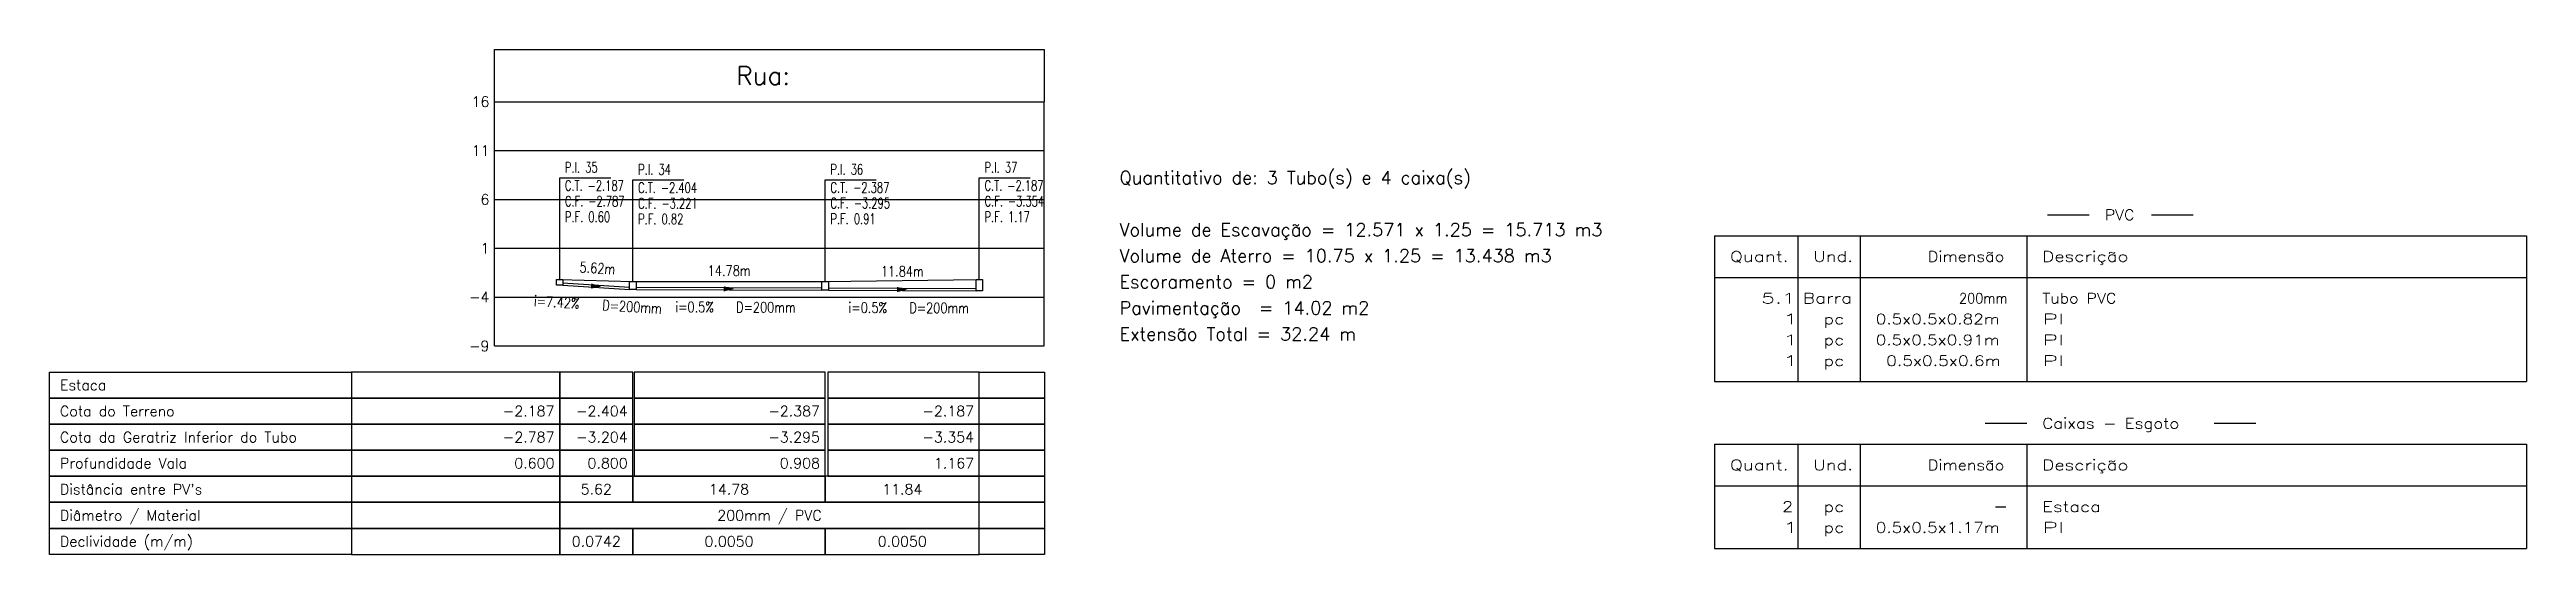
# Model space of a CAD drawing. Extents: x -6997814 to 14282083, y -16 to 289481930.
# Drawn here: x 363414.1 to 363604.4, y 7352009.8 to 7352048.5 of the extents above; entities that cross this region are included whole.
import ezdxf
from ezdxf.enums import TextEntityAlignment as Align

# ---------------------------------------------------------------- set-up
doc = ezdxf.new("R2010")
doc.units = 0
doc.header["$LTSCALE"] = 6.5
for name, color, linetype in [('LISTAGEM_LINHA', 7, 'CONTINUOUS'), ('LISTAGEM_TEXTO', 7, 'CONTINUOUS'), ('PS_IND_COMPRIMENTO', 7, 'CONTINUOUS'), ('PS_IND_DIAMETRO', 7, 'CONTINUOUS'), ('PS_IND_FLUXO', 3, 'CONTINUOUS'), ('PS_IND_INCLINACAO', 7, 'CONTINUOUS'), ('PS_PERFIL_CAIXAS', 7, 'CONTINUOUS'), ('PS_PERFIL_COTA_LIN', 7, 'CONTINUOUS'), ('PS_PERFIL_COTA_TXT', 5, 'CONTINUOUS'), ('PS_PERFIL_GRADE', 8, 'CONTINUOUS'), ('PS_PERFIL_TERRENO', 3, 'CONTINUOUS'), ('PS_PERFIL_TITULOS', 5, 'CONTINUOUS'), ('PS_PERFIL_TUBO', 7, 'CONTINUOUS'), ('PS_PONTOS_IDENTIFICACAO_LIN', 7, 'CONTINUOUS'), ('PS_PONTOS_IDENTIFICACAO_TXT', 7, 'CONTINUOUS')]:
    doc.layers.add(name, color=color, linetype=linetype)
doc.styles.add('ROMANS', font='romans.shx')

msp = doc.modelspace()

# ---------------------------------------------------------------- texts
at = {"layer": 'LISTAGEM_TEXTO', "color": 7, "lineweight": -2, "style": 'ROMANS'}
for s, p in [('Quantitativo de: 3 Tubo(s) e 4 caixa(s)', (363496.32674, 7352038.19953)), ('Volume de Escavação = 12.571 x 1.25 = 15.713 m3', (363496.32674, 7352034.19953)), ('Volume de Aterro = 10.75 x 1.25 = 13.438 m3', (363496.32674, 7352032.19953)), ('Escoramento = 0 m2', (363496.32674, 7352030.19953)), ('Pavimentação  = 14.02 m2', (363496.32674, 7352028.19953)), ('Extensão Total = 32.24 m', (363496.32674, 7352026.19953))]:
    msp.add_text(s, height=1, dxfattribs=at).set_placement(p)
at = {"layer": 'LISTAGEM_TEXTO', "lineweight": -2, "style": 'ROMANS'}
for s, width, p in [('PVC', 1.105263, (363572.04262, 7352035.43915)), ('Quant.', 1.298969, (363543.24262, 7352032.23915)), ('Und.', 1.272727, (363549.64262, 7352032.23915)), ('Dimensão', 1.135135, (363558.44262, 7352032.23915)), ('Descrição', 1.277027, (363567.24262, 7352032.23915)), ('5.1', 1.536585, (363545.64262, 7352029.03915)), ('Barra', 1.296296, (363548.84262, 7352029.03915)), ('200mm', 0.905172, (363560.84262, 7352029.03915)), ('Tubo PVC', 1.112583, (363567.24262, 7352029.03915)), ('1', 1.909091, (363547.24262, 7352027.43915)), ('pc', 1.235294, (363550.44262, 7352027.43915)), ('0.5x0.5x0.82m', 1.186957, (363554.44262, 7352027.43915)), ('PI', 1.68, (363567.24262, 7352027.43915)), ('1', 1.909091, (363547.24262, 7352025.83915)), ('pc', 1.235294, (363550.44262, 7352025.83915)), ('0.5x0.5x0.91m', 1.186957, (363554.44262, 7352025.83915)), ('PI', 1.68, (363567.24262, 7352025.83915)), ('1', 1.909091, (363547.24262, 7352024.23915)), ('pc', 1.235294, (363550.44262, 7352024.23915)), ('0.5x0.5x0.6m', 1.2, (363555.24262, 7352024.23915)), ('PI', 1.68, (363567.24262, 7352024.23915)), ('Caixas - Esgoto', 1.162362, (363567.24262, 7352019.43915)), ('Quant.', 1.298969, (363543.24262, 7352016.23915)), ('Und.', 1.272727, (363549.64262, 7352016.23915)), ('Dimensão', 1.135135, (363558.44262, 7352016.23915)), ('Descrição', 1.277027, (363567.24262, 7352016.23915)), ('2', 1.235294, (363547.24262, 7352013.03915)), ('Estaca', 1.26, (363567.24262, 7352013.03915)), ('1', 1.909091, (363547.24262, 7352011.43915)), ('pc', 1.235294, (363550.44262, 7352013.03915)), ('pc', 1.235294, (363550.44262, 7352011.43915)), ('0.5x0.5x1.17m', 1.186957, (363554.44262, 7352011.43915)), ('PI', 1.68, (363567.24262, 7352011.43915))]:
    msp.add_text(s, height=0.8, dxfattribs=dict(at, width=width)).set_placement(p)
at = {"layer": 'PS_IND_COMPRIMENTO', "lineweight": -2, "style": 'ROMANS', "width": 0.8}
for s, rotation, p in [('5.62m', 356.5033036, (363456.21085, 7352031.75067)), ('14.78m', 359.7775809, (363466.33188, 7352031.55647)), ('11.84m', 359.7757285, (363479.64222, 7352031.50655))]:
    msp.add_text(s, height=0.8, rotation=rotation, dxfattribs=at).set_placement(p, align=Align.MIDDLE_CENTER)
at = {"layer": 'PS_IND_DIAMETRO', "lineweight": -2, "style": 'ROMANS', "width": 0.8}
for rotation, p in [(356.5033036, (363458.87479, 7352028.78267)), (359.7775809, (363469.16099, 7352028.74546)), (359.7757285, (363482.47124, 7352028.69546))]:
    msp.add_text('D=200mm', height=0.8, rotation=rotation, dxfattribs=at).set_placement(p, align=Align.MIDDLE_CENTER)
at = {"layer": 'PS_IND_INCLINACAO', "lineweight": -2, "style": 'ROMANS', "width": 0.8}
for s, rotation, p in [('i=7.42%', 356.5033036, (363453.08559, 7352029.13642)), ('i=0.5%', 359.7775809, (363463.68103, 7352028.76674)), ('i=0.5%', 359.7757285, (363476.99128, 7352028.71691))]:
    msp.add_text(s, height=0.8, rotation=rotation, dxfattribs=at).set_placement(p, align=Align.MIDDLE_CENTER)
at = {"layer": 'PS_PERFIL_COTA_TXT', "lineweight": -2, "style": 'ROMANS'}
for s, p in [('Estaca', (363414.91327, 7352022.77471)), ('Cota do Terreno', (363414.91327, 7352020.77471)), ('Cota da Geratriz Inferior do Tubo', (363414.91327, 7352018.77471)), ('Profundidade Vala', (363414.91327, 7352016.77471)), ("Distância entre PV's", (363414.91327, 7352014.77471)), ('Diâmetro / Material', (363414.91327, 7352012.77471)), ('Declividade (m/m)', (363414.91327, 7352010.77471))]:
    msp.add_text(s, height=0.8, dxfattribs=at).set_placement(p, align=Align.MIDDLE_LEFT)
for s, p in [('-2.187', (363452.91327, 7352020.77471)), ('-2.404', (363458.53767, 7352020.77471)), ('-2.387', (363473.31523, 7352020.77471)), ('-2.187', (363485.15826, 7352020.77471)), ('-2.787', (363452.91327, 7352018.77471)), ('-3.204', (363458.53767, 7352018.77471)), ('-3.295', (363473.31523, 7352018.77471)), ('-3.354', (363485.15826, 7352018.77471)), ('0.600', (363452.91327, 7352016.77471)), ('0.800', (363458.53767, 7352016.77471)), ('0.908', (363473.31523, 7352016.77471)), ('1.167', (363485.15826, 7352016.77471))]:
    msp.add_text(s, height=0.8, dxfattribs=at).set_placement(p, align=Align.MIDDLE_RIGHT)
for s, p in [('5.62', (363456.12547, 7352014.77471)), ('14.78', (363466.32645, 7352014.77471)), ('11.84', (363479.63674, 7352014.77471)), ('200mm / PVC', (363469.43576, 7352012.77471)), ('0.0742', (363456.12547, 7352010.77471)), ('0.0050', (363466.32645, 7352010.77471)), ('0.0050', (363479.63674, 7352010.77471))]:
    msp.add_text(s, height=0.8, dxfattribs=at).set_placement(p, align=Align.MIDDLE_CENTER)
at = {"layer": 'PS_PERFIL_TITULOS', "lineweight": -2, "style": 'ROMANS'}
msp.add_text('Rua: ', height=1.4, dxfattribs=at).set_placement((363469.43576, 7352046.52471), align=Align.MIDDLE_CENTER)
at = {"layer": 'PS_PONTOS_IDENTIFICACAO_TXT', "lineweight": -2, "style": 'ROMANS', "width": 0.7}
for s, p in [('P.I. 35', (363453.71327, 7352039.08484)), ('P.I. 34', (363459.33767, 7352038.92179)), ('P.I. 36', (363474.11523, 7352038.93484)), ('P.I. 37', (363485.95826, 7352039.08454)), ('C.T. -2.187', (363453.71327, 7352037.68484)), ('C.F. -2.787', (363453.71327, 7352036.48484)), ('C.T. -2.404', (363459.33767, 7352037.52179)), ('C.F. -3.221', (363459.33767, 7352036.32179)), ('C.T. -2.387', (363474.11523, 7352037.53484)), ('C.F. -3.295', (363474.11523, 7352036.33484)), ('C.T. -2.187', (363485.95826, 7352037.68454)), ('C.F. -3.354', (363485.95826, 7352036.48454)), ('P.F. 0.60', (363453.71327, 7352035.28484)), ('P.F. 0.82', (363459.33767, 7352035.12179)), ('P.F. 0.91', (363474.11523, 7352035.13484)), ('P.F. 1.17', (363485.95826, 7352035.28454))]:
    msp.add_text(s, height=0.8, dxfattribs=at).set_placement(p)

# ---------------------------------------------------------------- blocks, each defined once
blk = doc.blocks.new('*U498')
at = {"layer": 'PS_PERFIL_GRADE', "linetype": 'Continuous', "lineweight": -2}
for p, q in [((0, 0), (0, 18.75)), ((0, 18.75), (42.24, 18.75)), ((42.24, 0), (42.24, 18.75)), ((0, 15), (42.24, 15)), ((0, 11.25), (42.24, 11.25)), ((0, 7.5), (42.24, 7.5)), ((0, 3.75), (42.24, 3.75)), ((0, 0), (42.24, 0))]:
    blk.add_line(p, q, dxfattribs=at)
blk.add_lwpolyline([(0, 18.75), (0, 22.75), (42.24, 22.75), (42.24, 18.75)], dxfattribs=at)
at = {"layer": 'PS_PERFIL_GRADE', "lineweight": -2, "style": 'ROMANS'}
for s, p in [('16', (-0.4, 18.75)), ('11', (-0.4, 15)), ('6', (-0.4, 11.25)), ('1', (-0.4, 7.5)), ('-4', (-0.4, 3.75)), ('-9', (-0.4, 0))]:
    blk.add_text(s, height=0.8, dxfattribs=at).set_placement(p, align=Align.MIDDLE_RIGHT)

# ---------------------------------------------------------------- linework, layer by layer
at = {"layer": 'LISTAGEM_LINHA', "lineweight": -2}
for p, q in [((363567.64262, 7352035.83915), (363570.84262, 7352035.83915)), ((363575.64262, 7352035.83915), (363578.84262, 7352035.83915)), ((363542.04262, 7352034.23915), (363542.0426, 7352023.0391)), ((363542.04262, 7352034.23915), (363604.44262, 7352034.23915)), ((363548.44262, 7352034.23915), (363548.4426, 7352023.0391)), ((363553.24262, 7352034.23915), (363553.2426, 7352023.0391)), ((363566.04262, 7352034.23915), (363566.0426, 7352023.0391)), ((363604.44262, 7352034.23915), (363604.4426, 7352023.0391)), ((363542.04262, 7352031.03915), (363604.44262, 7352031.03915)), ((363542.04262, 7352023.03915), (363604.44262, 7352023.03915)), ((363562.84262, 7352019.83915), (363566.04262, 7352019.83915)), ((363580.44262, 7352019.83915), (363583.64262, 7352019.83915)), ((363542.04262, 7352018.23915), (363542.0426, 7352010.2391)), ((363542.04262, 7352018.23915), (363604.44262, 7352018.23915)), ((363548.44262, 7352018.23915), (363548.4426, 7352010.2391)), ((363553.24262, 7352018.23915), (363553.2426, 7352010.2391)), ((363566.04262, 7352018.23915), (363566.0426, 7352010.2391)), ((363604.44262, 7352018.23915), (363604.4426, 7352010.2391)), ((363542.04262, 7352015.03915), (363604.44262, 7352015.03915)), ((363563.64262, 7352013.43915), (363564.44262, 7352013.43915)), ((363542.04262, 7352010.23915), (363604.44262, 7352010.23915))]:
    msp.add_line(p, q, dxfattribs=at)
at = {"layer": 'PS_IND_FLUXO', "lineweight": -2}
for points in [[(363455.72621, 7352030.37767, 0.4, 0, 0), (363456.52472, 7352030.32888, 0, 0, 0)], [(363465.92645, 7352030.15803, 0.4, 0, 0), (363466.72644, 7352030.15492, 0, 0, 0)], [(363479.23675, 7352030.10813, 0.4, 0, 0), (363480.03674, 7352030.105, 0, 0, 0)]]:
    msp.add_lwpolyline(points, format="xyseb", dxfattribs=at)
at = {"layer": 'PS_PERFIL_CAIXAS', "linetype": 'Continuous', "lineweight": -2}
for points in [[(363453.06327, 7352030.88484), (363453.56327, 7352030.88484), (363453.56327, 7352030.43484), (363453.06327, 7352030.43484)], [(363458.68767, 7352030.72179), (363459.18767, 7352030.72179), (363459.18767, 7352030.10919), (363458.68767, 7352030.10919)], [(363473.46523, 7352030.73484), (363473.96523, 7352030.73484), (363473.96523, 7352030.05376), (363473.46523, 7352030.05376)], [(363485.30826, 7352030.88454), (363485.80826, 7352030.88454), (363485.80826, 7352030.00936), (363485.30826, 7352030.00936)]]:
    msp.add_lwpolyline(points, close=True, dxfattribs=at)
at = {"layer": 'PS_PERFIL_COTA_LIN', "linetype": 'Continuous', "lineweight": -2}
for points in [[(363437.31327, 7352023.77471), (363437.31327, 7352021.77471), (363414.11327, 7352021.77471), (363414.11327, 7352023.77471)], [(363437.31327, 7352023.77471), (363437.31327, 7352021.77471), (363453.31327, 7352021.77471), (363453.31327, 7352023.77471)], [(363453.31327, 7352023.77471), (363453.31327, 7352021.77471), (363458.93767, 7352021.77471), (363458.93767, 7352023.77471)], [(363459.03767, 7352023.77471), (363459.03767, 7352021.77471), (363473.71523, 7352021.77471), (363473.71523, 7352023.77471)], [(363473.91523, 7352023.77471), (363473.91523, 7352021.77471), (363485.55826, 7352021.77471), (363485.55826, 7352023.77471)], [(363490.55826, 7352023.77471), (363490.55826, 7352021.77471), (363485.55826, 7352021.77471), (363485.55826, 7352023.77471)], [(363437.31327, 7352021.77471), (363437.31327, 7352019.77471), (363414.11327, 7352019.77471), (363414.11327, 7352021.77471)], [(363437.31327, 7352021.77471), (363437.31327, 7352019.77471), (363453.31327, 7352019.77471), (363453.31327, 7352021.77471)], [(363453.31327, 7352021.77471), (363453.31327, 7352019.77471), (363458.93767, 7352019.77471), (363458.93767, 7352021.77471)], [(363459.03767, 7352021.77471), (363459.03767, 7352019.77471), (363473.71523, 7352019.77471), (363473.71523, 7352021.77471)], [(363473.91523, 7352021.77471), (363473.91523, 7352019.77471), (363485.55826, 7352019.77471), (363485.55826, 7352021.77471)], [(363490.55826, 7352021.77471), (363490.55826, 7352019.77471), (363485.55826, 7352019.77471), (363485.55826, 7352021.77471)], [(363437.31327, 7352019.77471), (363437.31327, 7352017.77471), (363414.11327, 7352017.77471), (363414.11327, 7352019.77471)], [(363437.31327, 7352019.77471), (363437.31327, 7352017.77471), (363453.31327, 7352017.77471), (363453.31327, 7352019.77471)], [(363453.31327, 7352019.77471), (363453.31327, 7352017.77471), (363458.93767, 7352017.77471), (363458.93767, 7352019.77471)], [(363459.03767, 7352019.77471), (363459.03767, 7352017.77471), (363473.71523, 7352017.77471), (363473.71523, 7352019.77471)], [(363473.91523, 7352019.77471), (363473.91523, 7352017.77471), (363485.55826, 7352017.77471), (363485.55826, 7352019.77471)], [(363490.55826, 7352019.77471), (363490.55826, 7352017.77471), (363485.55826, 7352017.77471), (363485.55826, 7352019.77471)], [(363437.31327, 7352017.77471), (363437.31327, 7352015.77471), (363414.11327, 7352015.77471), (363414.11327, 7352017.77471)], [(363437.31327, 7352017.77471), (363437.31327, 7352015.77471), (363453.31327, 7352015.77471), (363453.31327, 7352017.77471)], [(363453.31327, 7352017.77471), (363453.31327, 7352015.77471), (363458.93767, 7352015.77471), (363458.93767, 7352017.77471)], [(363459.03767, 7352017.77471), (363459.03767, 7352015.77471), (363473.71523, 7352015.77471), (363473.71523, 7352017.77471)], [(363473.91523, 7352017.77471), (363473.91523, 7352015.77471), (363485.55826, 7352015.77471), (363485.55826, 7352017.77471)], [(363490.55826, 7352017.77471), (363490.55826, 7352015.77471), (363485.55826, 7352015.77471), (363485.55826, 7352017.77471)], [(363437.31327, 7352015.77471), (363437.31327, 7352013.77471), (363414.11327, 7352013.77471), (363414.11327, 7352015.77471)], [(363437.31327, 7352015.77471), (363437.31327, 7352013.77471), (363453.31327, 7352013.77471), (363453.31327, 7352015.77471)], [(363453.31327, 7352015.77471), (363453.31327, 7352013.77471), (363458.93767, 7352013.77471), (363458.93767, 7352015.77471)], [(363458.93767, 7352015.77471), (363458.93767, 7352013.77471), (363473.71523, 7352013.77471), (363473.71523, 7352015.77471)], [(363473.71523, 7352015.77471), (363473.71523, 7352013.77471), (363485.55826, 7352013.77471), (363485.55826, 7352015.77471)], [(363490.55826, 7352015.77471), (363490.55826, 7352013.77471), (363485.55826, 7352013.77471), (363485.55826, 7352015.77471)], [(363437.31327, 7352013.77471), (363437.31327, 7352011.77471), (363414.11327, 7352011.77471), (363414.11327, 7352013.77471)], [(363437.31327, 7352013.77471), (363437.31327, 7352011.77471), (363453.31327, 7352011.77471), (363453.31327, 7352013.77471)], [(363453.31327, 7352013.77471), (363453.31327, 7352011.77471), (363485.55826, 7352011.77471), (363485.55826, 7352013.77471)], [(363490.55826, 7352013.77471), (363490.55826, 7352011.77471), (363485.55826, 7352011.77471), (363485.55826, 7352013.77471)], [(363437.31327, 7352011.77471), (363437.31327, 7352009.77471), (363414.11327, 7352009.77471), (363414.11327, 7352011.77471)], [(363437.31327, 7352011.77471), (363437.31327, 7352009.77471), (363453.31327, 7352009.77471), (363453.31327, 7352011.77471)], [(363453.31327, 7352011.77471), (363453.31327, 7352009.77471), (363458.93767, 7352009.77471), (363458.93767, 7352011.77471)], [(363458.93767, 7352011.77471), (363458.93767, 7352009.77471), (363473.71523, 7352009.77471), (363473.71523, 7352011.77471)], [(363473.71523, 7352011.77471), (363473.71523, 7352009.77471), (363485.55826, 7352009.77471), (363485.55826, 7352011.77471)], [(363490.55826, 7352011.77471), (363490.55826, 7352009.77471), (363485.55826, 7352009.77471), (363485.55826, 7352011.77471)]]:
    msp.add_lwpolyline(points, close=True, dxfattribs=at)
for points in [[(363453.31327, 7352015.77471), (363458.93767, 7352015.77471)], [(363459.03767, 7352015.77471), (363473.71523, 7352015.77471)], [(363473.91523, 7352015.77471), (363485.55826, 7352015.77471)], [(363437.31327, 7352013.77471), (363453.31327, 7352013.77471)], [(363453.31327, 7352013.77471), (363458.93767, 7352013.77471)], [(363453.31327, 7352013.77471), (363458.93767, 7352013.77471)], [(363458.93767, 7352013.77471), (363459.03767, 7352013.77471)], [(363459.03767, 7352013.77471), (363473.71523, 7352013.77471)], [(363459.03767, 7352013.77471), (363473.71523, 7352013.77471)], [(363473.91523, 7352013.77471), (363485.55826, 7352013.77471)], [(363473.91523, 7352013.77471), (363485.55826, 7352013.77471)], [(363437.31327, 7352011.77471), (363453.31327, 7352011.77471)], [(363453.31327, 7352011.77471), (363458.93767, 7352011.77471)], [(363453.31327, 7352011.77471), (363458.93767, 7352011.77471)], [(363458.93767, 7352011.77471), (363459.03767, 7352011.77471)], [(363459.03767, 7352011.77471), (363473.71523, 7352011.77471)], [(363459.03767, 7352011.77471), (363473.71523, 7352011.77471)], [(363473.91523, 7352011.77471), (363485.55826, 7352011.77471)], [(363473.91523, 7352011.77471), (363485.55826, 7352011.77471)], [(363453.31327, 7352009.77471), (363458.93767, 7352009.77471)], [(363459.03767, 7352009.77471), (363473.71523, 7352009.77471)], [(363473.91523, 7352009.77471), (363485.55826, 7352009.77471)]]:
    msp.add_lwpolyline(points, dxfattribs=at)
at = {"layer": 'PS_PERFIL_TERRENO', "linetype": 'Continuous', "lineweight": -2}
msp.add_lwpolyline([(363453.31327, 7352030.88484), (363458.93767, 7352030.72179), (363473.71523, 7352030.73484), (363485.55826, 7352030.88454)], dxfattribs=at)
at = {"layer": 'PS_PERFIL_TUBO', "linetype": 'Continuous', "lineweight": -2}
for points in [[(363453.56327, 7352030.43484), (363458.68767, 7352030.12171), (363458.68767, 7352030.27171), (363453.56327, 7352030.58484)], [(363459.18767, 7352030.10919), (363473.46523, 7352030.05376), (363473.46523, 7352030.20376), (363459.18767, 7352030.25919)], [(363473.96523, 7352030.05376), (363485.30826, 7352030.00936), (363485.30826, 7352030.15936), (363473.96523, 7352030.20376)]]:
    msp.add_lwpolyline(points, close=True, dxfattribs=at)
at = {"layer": 'PS_PONTOS_IDENTIFICACAO_LIN', "linetype": 'Continuous', "lineweight": -2}
for points in [[(363453.31327, 7352030.88484), (363453.31327, 7352038.68484), (363457.23327, 7352038.68484)], [(363485.55826, 7352030.88454), (363485.55826, 7352038.68454), (363489.47826, 7352038.68454)], [(363458.93767, 7352030.72179), (363458.93767, 7352038.52179), (363462.85767, 7352038.52179)], [(363473.71523, 7352030.73484), (363473.71523, 7352038.53484), (363477.63523, 7352038.53484)]]:
    msp.add_lwpolyline(points, dxfattribs=at)

# ---------------------------------------------------------------- block references
at = {"layer": 'PS_PERFIL_GRADE', "lineweight": -2}
msp.add_blockref('*U498', (363448.31327, 7352025.77471), dxfattribs=at)

msp.set_redraw_order([(e.dxf.handle, doc.entitydb.next_handle()) for e in msp.query("TEXT MTEXT ATTDEF DIMENSION ARC_DIMENSION")])  # texts and dimensions are drawn at this point

doc.saveas('drawing.dxf')
